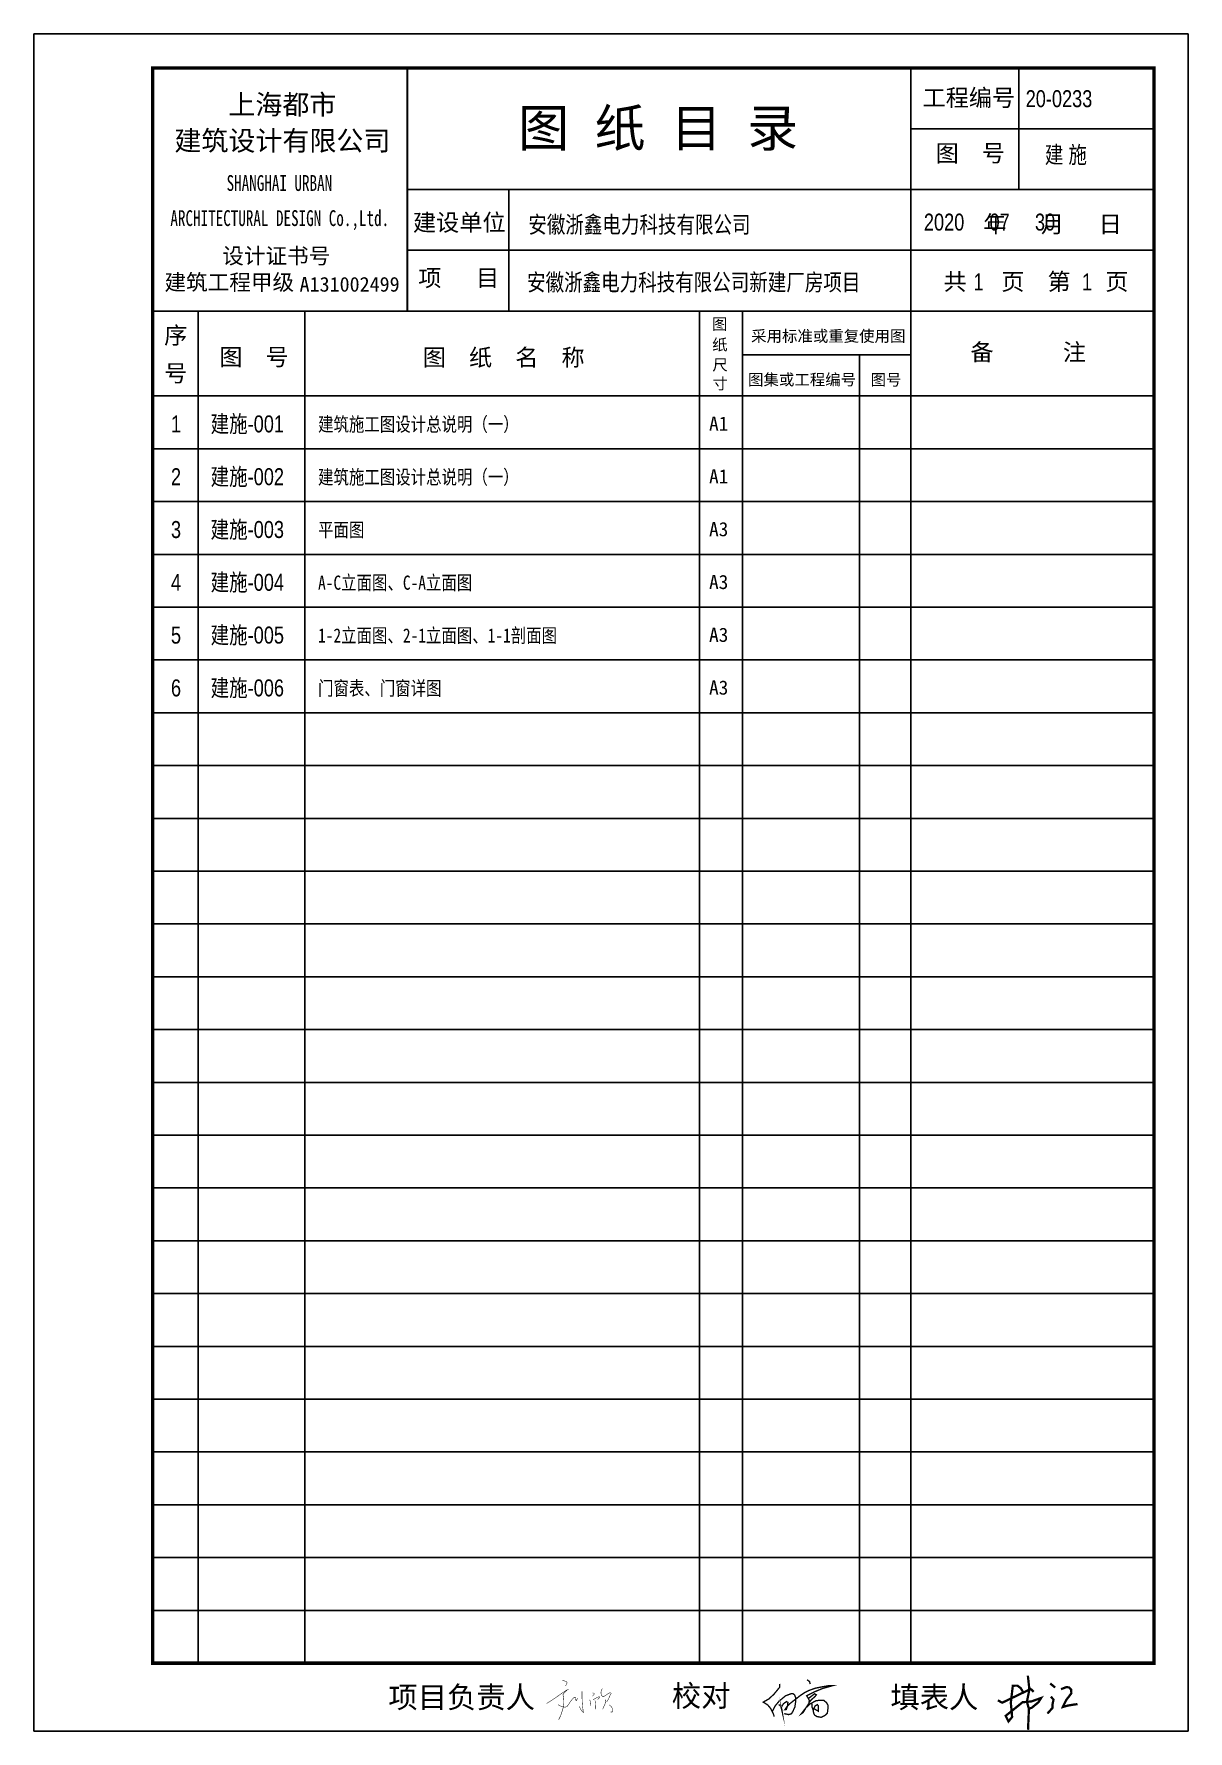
# Model space of a CAD drawing. Extents: x -356470 to -314470, y -791267 to -625262.
# Drawn here: x -355323 to -334923, y -655262 to -625262 of the extents above; entities that cross this region are included whole.
import ezdxf
from ezdxf.enums import TextEntityAlignment as Align

# ---------------------------------------------------------------- set-up
doc = ezdxf.new("R2010")
doc.units = 0
doc.header["$LTSCALE"] = 1000
doc.header["$MEASUREMENT"] = 0
for name, color, linetype in [('00-tk', 151, 'Continuous'), ('iicon', 7, 'Continuous'), ('PUB_TEXT', 7, 'Continuous'), ('签名', 1, 'Continuous')]:
    doc.layers.add(name, color=color, linetype=linetype)
doc.layers.add('功能名称', color=255, linetype='Continuous', lineweight=0)
doc.styles.add('-宋体', font='')
doc.styles.add('QQS', font='stylu.ttf')
doc.styles.add('T', font='simhei.ttf')
doc.styles.get('-宋体').set_extended_font_data('SimSun')

msp = doc.modelspace()

# ---------------------------------------------------------------- texts
at = {"layer": '00-tk', "style": 'T'}
for s, height, p in [('上海都市', 350, (-350932.2, -626500.6)), ('工程编号', 300, (-338798.1, -626381.8)), ('图 纸 目 录', 660, (-344289.8, -626911.8)), ('建筑设计有限公司', 350, (-350932.2, -627141.1)), ('图  号', 300, (-338772.2, -627372.1)), ('建设单位', 300, (-347805.5, -628587.7)), (' 年   月   日', 300, (-337421.9, -628616.9)), ('设计证书号', 280, (-351039.8, -629180.2)), ('项   目', 300, (-347814.5, -629578.1)), ('建筑工程甲级', 280, (-351870.7, -629645.2)), ('A131002499', 260, (-349743.9, -629689)), (' 共   页  第   页', 300, (-337713.4, -629633.3)), ('图', 200, (-343203.5, -630392.4)), ('序', 300, (-352816.8, -630582.9)), ('采用标准或重复使用图', 200, (-341282.6, -630598.9)), ('图  号', 300, (-351433.6, -630974.1)), ('图  纸  名  称', 300, (-347020.6, -630974.1)), ('纸', 200, (-343199.6, -630750.8)), ('备      注', 300, (-337748.8, -630879.4)), ('号', 300, (-352816.8, -631261)), ('尺', 200, (-343194.4, -631112.5)), ('寸', 200, (-343194.4, -631438.3)), ('图集或工程编号', 200, (-341745.9, -631367.9)), ('图号', 200, (-340262.7, -631376.7)), ('项目负责人', 380, (-347763.3, -654657.2)), ('校对', 380, (-343530.5, -654630.4)), ('填表人  ', 380, (-339149.5, -654657.2))]:
    msp.add_text(s, height=height, dxfattribs=at).set_placement(p, align=Align.MIDDLE)
at = {"layer": '00-tk', "style": 'T', "width": 0.7}
for s, p in [('SHANGHAI URBAN', (-351918.4, -628036.6)), ('ARCHITECTURAL DESIGN Co.,Ltd.', (-352911.9, -628656.9))]:
    msp.add_text(s, height=280, dxfattribs=at).set_placement(p)
at = {"layer": 'PUB_TEXT', "style": '-宋体', "width": 0.8}
for s, p in [('建筑施工图设计总说明（一）', (-350301.6, -632286.1)), ('建筑施工图设计总说明（一）', (-350301.6, -633219.5)), ('平面图', (-350301.6, -634152.8)), ('A-C立面图、C-A立面图', (-350301.6, -635086.1)), ('1-2立面图、2-1立面图、1-1剖面图', (-350301.6, -636019.5)), ('门窗表、门窗详图', (-350301.6, -636952.8))]:
    msp.add_text(s, height=250, dxfattribs=at).set_placement(p)
at = {"layer": 'PUB_TEXT', "color": 6, "style": '-宋体'}
for s, p in [('A1', (-343390.1, -632274)), ('A1', (-343390.1, -633207.3)), ('A3', (-343390.1, -634140.6)), ('A3', (-343390.1, -635074)), ('A3', (-343390.1, -636007.3)), ('A3', (-343390.1, -636940.6))]:
    msp.add_text(s, height=250, dxfattribs=at).set_placement(p)
at = {"layer": '功能名称', "style": 'QQS', "width": 0.8}
for s, p in [('20-0233', (-337793.9, -626555.8)), ('建 施', (-337455.4, -627546.4)), ('安徽浙鑫电力科技有限公司', (-346585.4, -628780.5)), ('2020     07     30', (-339592.8, -628737.5)), ('安徽浙鑫电力科技有限公司新建厂房项目', (-346607.7, -629800.6)), ('1', (-338716, -629794.8)), ('1', (-336798.8, -629794.8)), ('1', (-352901.6, -632305.4)), ('建施-001', (-352200.7, -632304.8)), ('2', (-352901.6, -633238.7)), ('建施-002', (-352200.7, -633238.1)), ('3', (-352901.6, -634172)), ('建施-003', (-352200.7, -634171.4)), ('建施-004', (-352200.7, -635104.8)), ('4', (-352901.6, -635105.4)), ('建施-005', (-352200.7, -636038.1)), ('5', (-352901.6, -636038.7)), ('6', (-352901.6, -636972)), ('建施-006', (-352200.7, -636971.4))]:
    msp.add_text(s, height=300, dxfattribs=at).set_placement(p)

# ---------------------------------------------------------------- blocks, each defined once
blk = doc.blocks.new('A$C7C122B11')
at = {"layer": 'iicon', "color": 13, "const_width": 7.58}
for points in [[(244, 611), (279, 605)], [(279, 605), (315, 591)], [(321, 572), (298, 526)], [(315, 591), (321, 572)], [(0, 251), (101, 316)], [(101, 316), (199, 383)], [(199, 383), (301, 455)], [(322, 465), (255, 393)], [(255, 393), (267, 338)], [(267, 338), (270, 260)], [(301, 455), (344, 476)], [(331, 220), (382, 295)], [(382, 295), (411, 328)], [(411, 328), (434, 349)], [(434, 349), (448, 349)], [(448, 349), (455, 315)], [(455, 315), (462, 292)], [(462, 292), (485, 335)], [(554, 440), (553, 381)], [(553, 381), (555, 298)], [(555, 298), (561, 212)], [(674, 309), (686, 266)], [(686, 266), (692, 224)], [(718, 416), (741, 413)], [(745, 400), (719, 368)], [(726, 309), (755, 327)], [(741, 413), (745, 400)], [(755, 327), (790, 346)], [(756, 296), (765, 257)], [(790, 346), (817, 357)], [(826, 342), (799, 315)], [(817, 357), (835, 356)], [(835, 356), (826, 342)], [(858, 469), (850, 439)], [(850, 439), (850, 403)], [(850, 403), (863, 373)], [(872, 485), (858, 469)], [(863, 373), (876, 363)], [(876, 363), (897, 363)], [(897, 363), (924, 382)], [(921, 283), (909, 233)], [(923, 311), (921, 283)], [(924, 382), (974, 414)], [(951, 294), (937, 279)], [(971, 334), (951, 294)], [(991, 378), (971, 334)], [(974, 414), (997, 421)], [(1010, 411), (991, 378)], [(997, 421), (1010, 411)], [(180, 234), (214, 214)], [(220, 61), (189, 0)], [(214, 214), (249, 201)], [(254, 164), (220, 61)], [(249, 201), (284, 195)], [(270, 260), (254, 164)], [(284, 195), (312, 200)], [(312, 200), (331, 220)], [(535, 158), (509, 209)], [(575, 108), (535, 158)], [(561, 212), (572, 134)], [(572, 134), (575, 108)], [(692, 224), (692, 211)], [(762, 218), (762, 180)], [(762, 180), (763, 160)], [(765, 257), (762, 218)], [(892, 201), (876, 164)], [(909, 233), (892, 201)], [(980, 231), (1007, 207)], [(1033, 121), (1002, 119)], [(1007, 207), (1028, 171)], [(1028, 171), (1033, 146)], [(1033, 146), (1033, 121)]]:
    blk.add_lwpolyline(points, dxfattribs=at)
blk = doc.blocks.new('A$C2CD672AE')
at = {"layer": '签名', "const_width": 40}
for points in [[(540, 958), (551, 861), (567, 712), (523, 495), (559, 372), (543, 1)], [(10, 523), (86, 480), (394, 629), (590, 723), (643, 672)], [(462, 656), (414, 738), (355, 782), (274, 780), (253, 600), (239, 476), (251, 353), (262, 228), (197, 148), (148, 248), (316, 383), (446, 488), (600, 502), (775, 564), (727, 488), (613, 394), (559, 372)], [(945, 587), (994, 537), (977, 455), (975, 388), (887, 289)], [(935, 820), (1023, 749)], [(1126, 719), (1223, 757), (1271, 749), (1305, 711), (1309, 646), (1217, 526), (1158, 404), (1244, 429), (1358, 448), (1418, 455)]]:
    blk.add_lwpolyline(points, dxfattribs=at)
blk = doc.blocks.new('A$C3CB17D36')
at = {"const_width": 19.8}
for points in [[(484, 543), (520, 516), (530, 479)], [(80, 483), (82, 436), (-4, 331), (-78, 262), (-162, 214), (-96, 172), (-54, 122), (-14, 43), (0, 0)], [(-29, 73), (10, 153), (71, 228), (167, 307), (248, 338), (278, 337), (299, 321), (315, 280), (314, 213), (304, 143), (282, 94), (256, 43), (211, 30), (146, 45)], [(65, 180), (93, 156), (111, 112), (117, 72), (102, 134), (135, 190), (181, 222), (201, 209), (198, 167), (178, 105), (157, 102), (195, 158), (241, 200), (315, 257), (385, 312), (440, 349), (503, 383), (609, 420), (706, 439), (791, 454), (852, 454), (716, 416), (599, 368), (536, 337), (477, 307), (499, 274), (517, 240), (510, 196), (467, 131), (427, 62), (399, 43), (467, 131), (526, 187), (613, 233), (672, 242), (729, 240), (769, 207), (791, 169), (791, 122), (782, 49), (744, 16), (692, -10), (629, 1), (595, 23), (580, 54), (573, 98), (582, 119), (601, 157), (635, 177), (651, 159), (649, 129), (648, 81), (582, 119)], [(511, 204), (545, 247), (597, 293), (620, 321), (595, 337), (562, 312), (534, 290), (503, 269)], [(573, 98), (558, 138), (557, 178), (546, 198)]]:
    blk.add_lwpolyline(points, dxfattribs=at)

# ---------------------------------------------------------------- linework, layer by layer
at = {"layer": '00-tk'}
for p, q in [((-337914.1, -628011.5), (-337914.1, -625889.2)), ((-339823.5, -626936.5), (-335523.5, -626936.5)), ((-348723.5, -628011.5), (-335523.5, -628011.5)), ((-346930.1, -630161.5), (-346930.1, -628011.5)), ((-348723.5, -629086.5), (-335523.5, -629086.5)), ((-352423.5, -630161.5), (-352423.5, -654061.5)), ((-350534.4, -630161.5), (-350534.4, -654061.5)), ((-343557, -630161.5), (-343557, -654061.5)), ((-342801.3, -630161.5), (-342801.3, -654061.5)), ((-339823.5, -630161.5), (-339823.5, -654061.5)), ((-342801.3, -630935.1), (-339823.5, -630935.1)), ((-340728.3, -630935.1), (-340728.3, -654061.5)), ((-353223.5, -631661.5), (-335523.5, -631661.5)), ((-353223.5, -632594.8), (-335523.5, -632594.8)), ((-353223.5, -633528.2), (-335523.5, -633528.2)), ((-353223.5, -634461.5), (-335523.5, -634461.5)), ((-353223.5, -635394.8), (-335523.5, -635394.8)), ((-353223.5, -636328.2), (-335523.5, -636328.2)), ((-353223.5, -637261.5), (-335523.5, -637261.5)), ((-353223.5, -638194.8), (-335523.5, -638194.8)), ((-353223.5, -639128.2), (-335523.5, -639128.2)), ((-353223.5, -640061.5), (-335523.5, -640061.5)), ((-353223.5, -640994.8), (-335523.5, -640994.8)), ((-353223.5, -641928.2), (-335523.5, -641928.2)), ((-353223.5, -642861.5), (-335523.5, -642861.5)), ((-353223.5, -643794.8), (-335523.5, -643794.8)), ((-353223.5, -644728.2), (-335523.5, -644728.2)), ((-353223.5, -645661.5), (-335523.5, -645661.5)), ((-353223.5, -646594.8), (-335523.5, -646594.8)), ((-353223.5, -647528.2), (-335523.5, -647528.2)), ((-353223.5, -648461.5), (-335523.5, -648461.5)), ((-353223.5, -649394.8), (-335523.5, -649394.8)), ((-353223.5, -650328.2), (-335523.5, -650328.2)), ((-353223.5, -651261.5), (-335523.5, -651261.5)), ((-353223.5, -652194.8), (-335523.5, -652194.8)), ((-353223.5, -653128.2), (-335523.5, -653128.2))]:
    msp.add_line(p, q, dxfattribs=at)
msp.add_lwpolyline([(-355323.5, -655261.5), (-355323.5, -625261.5), (-334923.5, -625261.5), (-334923.5, -655261.5)], close=True, dxfattribs=at)
at = {"layer": '00-tk', "linetype": 'Continuous', "const_width": 60}
msp.add_lwpolyline([(-335523.5, -625861.5), (-353223.5, -625861.5), (-353223.5, -654061.5), (-335523.5, -654061.5), (-335523.5, -625861.5)], dxfattribs=at)
at = {"layer": '00-tk', "const_width": 30}
for points in [[(-348723.5, -630161.5), (-348723.5, -625861.5)], [(-339823.5, -630161.5), (-339823.5, -625861.5)], [(-353223.5, -630161.5), (-335523.5, -630161.5)]]:
    msp.add_lwpolyline(points, dxfattribs=at)

# ---------------------------------------------------------------- block references
at = {"xscale": 1.132661029929295, "yscale": 1.132661029929295, "zscale": 1.132661029967055}
msp.add_blockref('A$C7C122B11', (-346262.7, -655059.9), dxfattribs=at)
at = {"layer": '00-tk', "xscale": 1.199999999953434, "yscale": 1.199999999953434, "zscale": 1.2}
msp.add_blockref('A$C3CB17D36', (-342238, -655006.6), dxfattribs=at)
at = {"layer": '签名'}
msp.add_blockref('A$C2CD672AE', (-338295.2, -655240.6), dxfattribs=at)

msp.set_redraw_order([(e.dxf.handle, doc.entitydb.next_handle()) for e in msp.query("TEXT MTEXT ATTDEF DIMENSION ARC_DIMENSION")])  # texts and dimensions are drawn at this point

doc.saveas('drawing.dxf')
